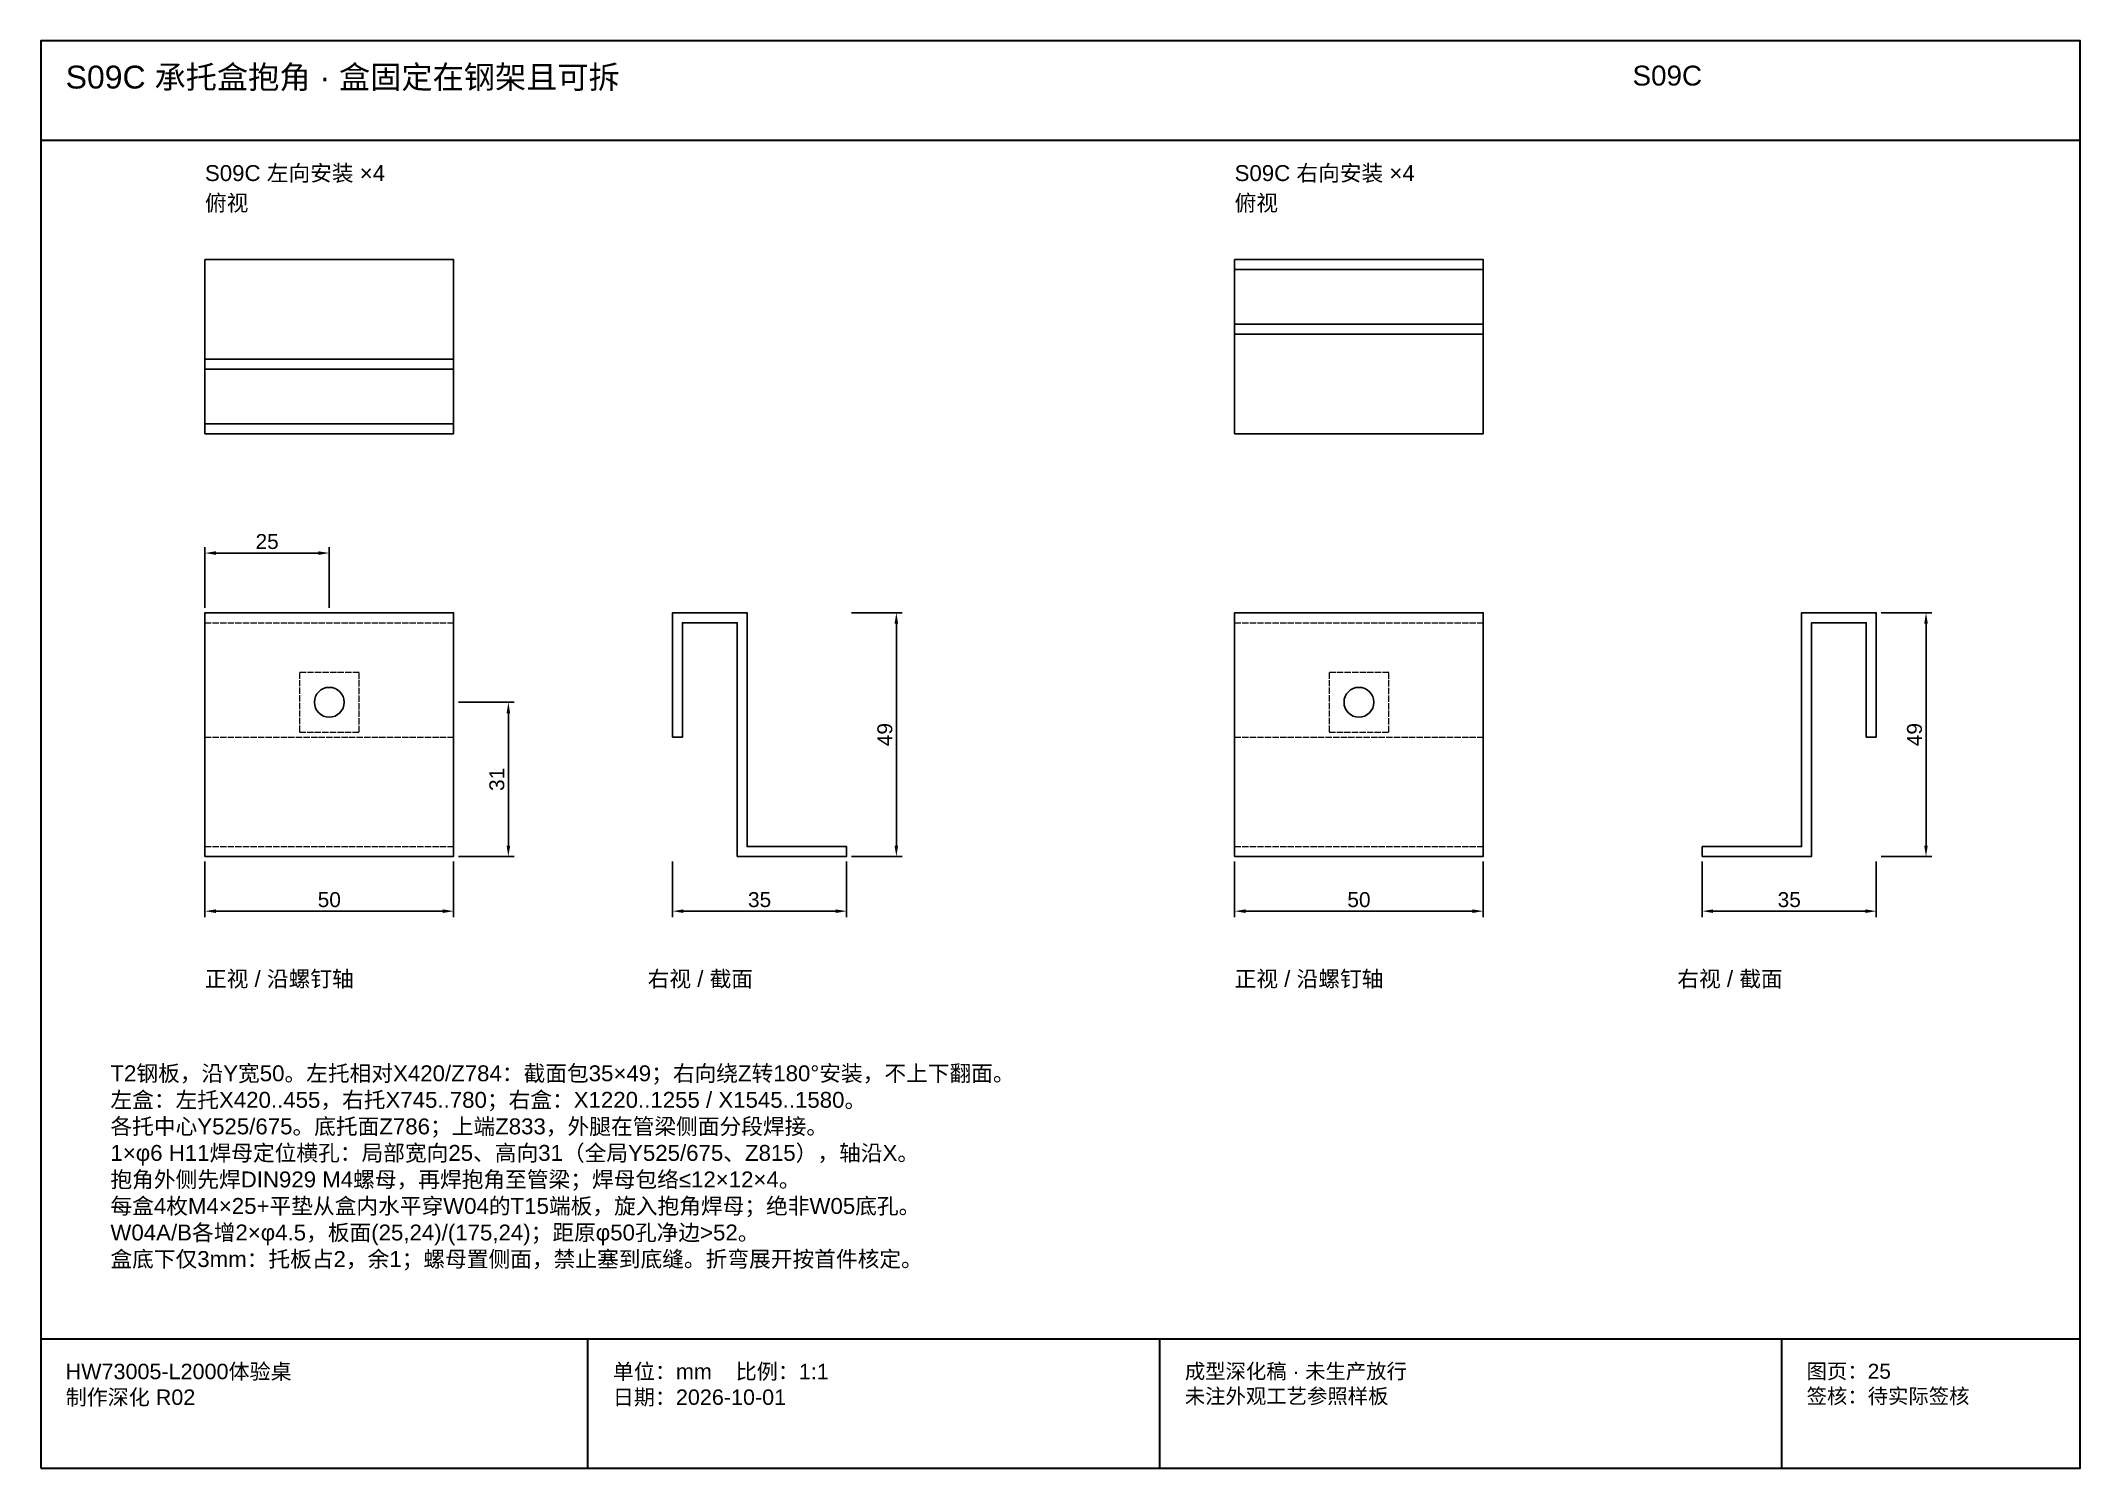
# Model space of a CAD drawing. Header units: millimetres. Extents: x 50 to 432208, y 2 to 4150.
# Drawn here: x 288005 to 288415, y 5 to 292 of the extents above; entities that cross this region are included whole.
import ezdxf

# ---------------------------------------------------------------- set-up
doc = ezdxf.new("R2010")
doc.units = ezdxf.units.MM
doc.linetypes.add('DASHED', pattern=[1.524, 1.27, -0.254])
for name, color, linetype, lineweight in [('DIM', 7, 'Continuous', 13), ('FRAME', 7, 'Continuous', 35), ('HIDDEN', 8, 'DASHED', 13), ('NOTE', 7, 'Continuous', 18), ('OUTLINE', 7, 'Continuous', 25)]:
    doc.layers.add(name, color=color, linetype=linetype, lineweight=lineweight)
doc.styles.add('CN', font='Arial Unicode.ttf')
doc.dimstyles.new('D1', dxfattribs={"dimtxt": 3, "dimasz": 2.2, "dimexe": 1.2, "dimexo": 1, "dimgap": 0.8, "dimtad": 1, "dimdsep": 46, "dimtxsty": 'CN', "dimcen": 2.5, "dimclrd": 7, "dimclre": 7, "dimclrt": 7, "dimazin": 3, "dimtfac": 1, "dimtmove": 0, "dimatfit": 3})

msp = doc.modelspace()

# ---------------------------------------------------------------- texts
at = {"layer": 'NOTE', "attachment_point": 1, "style": 'CN'}
for s, insert, char_height, width in [('S09C 承托盒抱角 · 盒固定在钢架且可拆', (288010, 287), 4.6, 310), ('S09C', (288325, 287), 4, 90), ('S09C 左向安装 ×4', (288038, 267), 3.2, 145), ('S09C 右向安装 ×4', (288245, 267), 3.2, 145), ('俯视', (288038, 261), 3.2, 70), ('俯视', (288245, 261), 3.2, 70), ('正视 / 沿螺钉轴', (288038, 105), 3.2, 95), ('右视 / 截面', (288127, 105), 3.2, 88), ('正视 / 沿螺钉轴', (288245, 105), 3.2, 95), ('右视 / 截面', (288334, 105), 3.2, 88), ('T2钢板，沿Y宽50。左托相对X420/Z784：截面包35×49；右向绕Z转180°安装，不上下翻面。\\P左盒：左托X420..455，右托X745..780；右盒：X1220..1255 / X1545..1580。\\P各托中心Y525/675。底托面Z786；上端Z833，外腿在管梁侧面分段焊接。\\P1×φ6 H11焊母定位横孔：局部宽向25、高向31（全局Y525/675、Z815），轴沿X。\\P抱角外侧先焊DIN929 M4螺母，再焊抱角至管梁；焊母包络≤12×12×4。\\P每盒4枚M4×25+平垫从盒内水平穿W04的T15端板，旋入抱角焊母；绝非W05底孔。\\PW04A/B各增2×φ4.5，板面(25,24)/(175,24)；距原φ50孔净边>52。\\P盒底下仅3mm：托板占2，余1；螺母置侧面，禁止塞到底缝。折弯展开按首件核定。', (288019, 86), 3.2, 382), ('HW73005-L2000体验桌\\P制作深化 R02', (288010, 26), 3.1, 100), ('单位：mm    比例：1:1\\P日期：2026-10-01', (288120, 26), 3.1, 105), ('成型深化稿 · 未生产放行\\P未注外观工艺参照样板', (288235, 26), 3, 115), ('图页：25\\P签核：待实际签核', (288360, 26), 3, 55)]:
    msp.add_mtext(s, dxfattribs=dict(at, insert=insert, char_height=char_height, width=width))

# ---------------------------------------------------------------- dimensions: what is measured, and where the dimension line sits
at = {"layer": 'DIM'}
for base, p1, p2 in [((288038, 189), (288038, 177), (288063, 177)), ((288038, 117), (288038, 128), (288088, 128)), ((288132, 117), (288132, 128), (288167, 128)), ((288245, 117), (288245, 128), (288295, 128)), ((288339, 117), (288339, 128), (288374, 128))]:
    msp.add_linear_dim(base=base, p1=p1, p2=p2, dimstyle='D1', dxfattribs=at).render()
for base, p1, p2 in [((288177, 128), (288167, 128), (288167, 177)), ((288384, 128), (288374, 128), (288374, 177)), ((288099, 128), (288088, 128), (288088, 159))]:
    msp.add_linear_dim(base=base, p1=p1, p2=p2, angle=90, dimstyle='D1', dxfattribs=at).render()

# ---------------------------------------------------------------- linework, layer by layer
at = {"layer": 'FRAME'}
for p, q in [((288005, 272), (288415, 272)), ((288005, 31), (288415, 31)), ((288115, 5), (288115, 31)), ((288230, 5), (288230, 31)), ((288355, 5), (288355, 31))]:
    msp.add_line(p, q, dxfattribs=at)
msp.add_lwpolyline([(288005, 5), (288415, 5), (288415, 292), (288005, 292)], close=True, dxfattribs=at)
at = {"layer": 'HIDDEN'}
for p, q in [((288038, 175), (288088, 175)), ((288245, 175), (288295, 175)), ((288038, 152), (288088, 152)), ((288245, 152), (288295, 152)), ((288038, 130), (288088, 130)), ((288245, 130), (288295, 130))]:
    msp.add_line(p, q, dxfattribs=at)
for points in [[(288057, 153), (288069, 153), (288069, 165), (288057, 165)], [(288264, 153), (288276, 153), (288276, 165), (288264, 165)]]:
    msp.add_lwpolyline(points, close=True, dxfattribs=at)
at = {"layer": 'OUTLINE'}
for p, q in [((288245, 246), (288295, 246)), ((288245, 235), (288295, 235)), ((288245, 233), (288295, 233)), ((288038, 228), (288088, 228)), ((288038, 226), (288088, 226)), ((288038, 215), (288088, 215))]:
    msp.add_line(p, q, dxfattribs=at)
for points in [[(288038, 213), (288088, 213), (288088, 248), (288038, 248)], [(288245, 213), (288295, 213), (288295, 248), (288245, 248)], [(288038, 128), (288088, 128), (288088, 177), (288038, 177)], [(288132, 152), (288134, 152), (288134, 175), (288145, 175), (288145, 128), (288167, 128), (288167, 130), (288147, 130), (288147, 177), (288132, 177)], [(288245, 128), (288295, 128), (288295, 177), (288245, 177)], [(288374, 152), (288372, 152), (288372, 175), (288361, 175), (288361, 128), (288339, 128), (288339, 130), (288359, 130), (288359, 177), (288374, 177)]]:
    msp.add_lwpolyline(points, close=True, dxfattribs=at)
for centre in [(288063, 159), (288270, 159)]:
    msp.add_circle(centre, 3, dxfattribs=at)

msp.set_redraw_order([(e.dxf.handle, doc.entitydb.next_handle()) for e in msp.query("TEXT MTEXT ATTDEF DIMENSION ARC_DIMENSION")])  # texts and dimensions are drawn at this point

doc.saveas('drawing.dxf')
